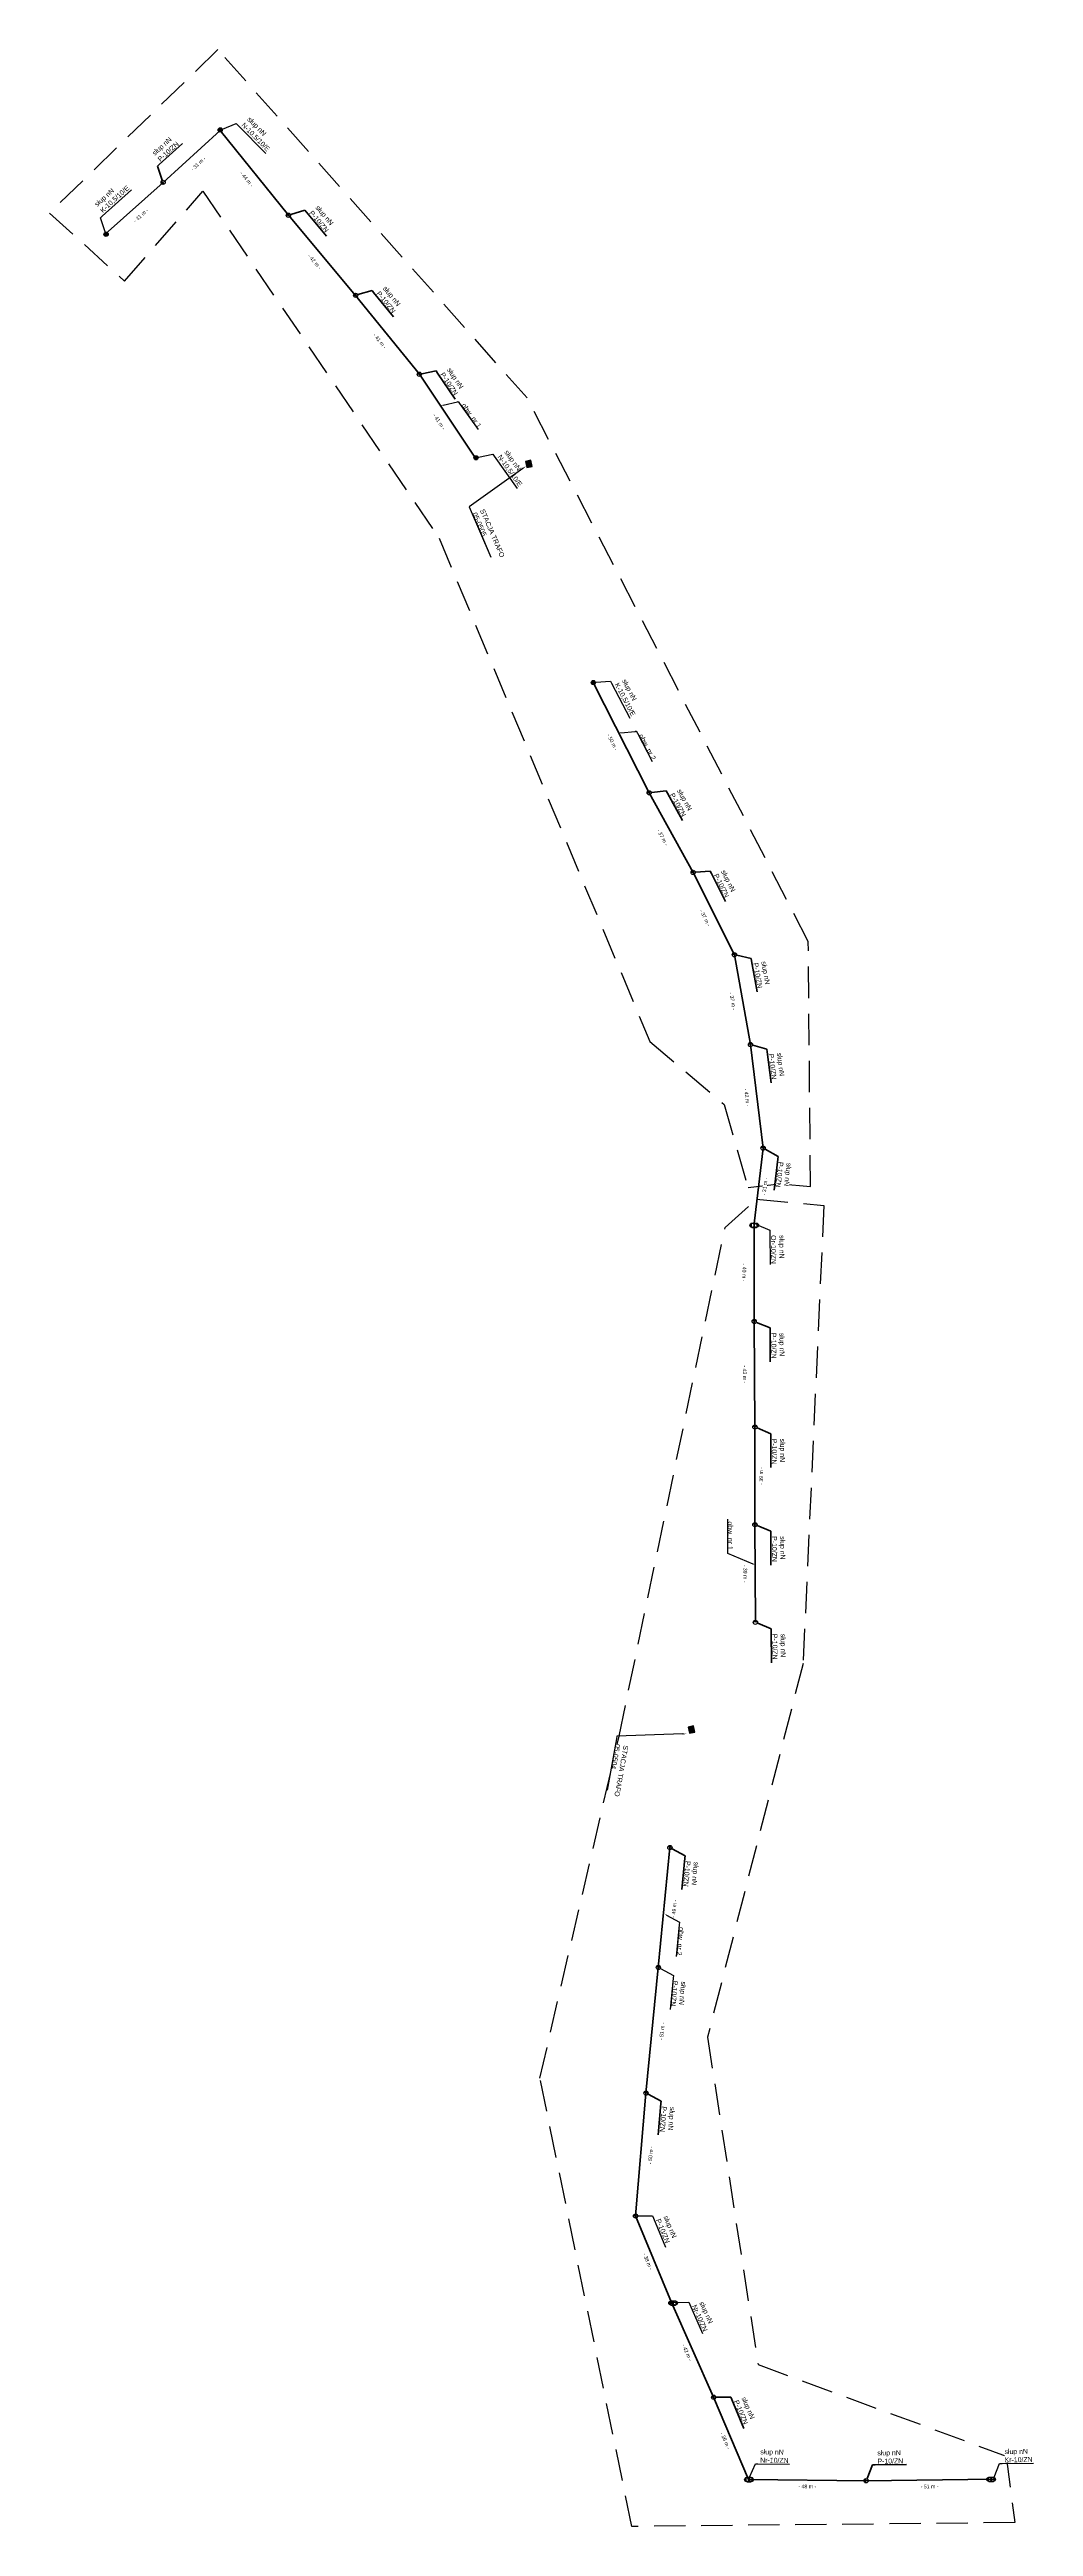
# Model space of a CAD drawing. Header units: millimetres. Extents: x 7530258 to 7533485, y 5764674 to 5768549.
# Drawn here: x 7532197 to 7532595, y 5765381 to 5766383 of the extents above; entities that cross this region are included whole.
import ezdxf
from ezdxf import colors
from ezdxf.entities.mleader import LeaderData, LeaderLine
from ezdxf.math import Vec2, Vec3

# ---------------------------------------------------------------- set-up
doc = ezdxf.new("R2010")
doc.units = ezdxf.units.MM
doc.linetypes.add('DASHED', pattern=[19.05, 12.7, -6.35])
doc.layers.add('!TELE', color=3, linetype='Continuous', lineweight=50)
doc.layers.add('!wymiary', color=7, linetype='Continuous', lineweight=25)
for name, color, linetype in [('!trafo', 6, 'DASHED'), ('_arkusze model', 7, 'Continuous'), ('_MM LINIA Sn', 40, 'Continuous'), ('_MM opisy', 7, 'Continuous'), ('_MM slupy', 5, 'Continuous'), ('_mm trafo', 3, 'Continuous')]:
    doc.layers.add(name, color=color, linetype=linetype)
doc.layers.get('_arkusze model').off()
doc.styles.get("Standard").update_dxf_attribs({"font": 'ARIAL.TTF'})
doc.dimstyles.new('opis linie', dxfattribs={"dimtxt": 1.5, "dimasz": 0.18, "dimexe": 0.18, "dimexo": 0.0625, "dimgap": 2.5, "dimtad": 4, "dimdec": 0, "dimzin": 0, "dimdsep": 46, "dimtxsty": 'Standard', "dimcen": 0.09, "dimse1": 1, "dimse2": 1, "dimsd1": 1, "dimsd2": 1, "dimclrt": 256, "dimadec": 0, "dimazin": 0, "dimtfac": 1, "dimtdec": 0, "dimtofl": 0, "dimtmove": 0, "dimatfit": 3, "dimfxl": 1, "dimtfill": 1, "dimtolj": 1, "dimtzin": 0, "dimarcsym": 0})

# ---------------------------------------------------------------- blocks, each defined once
blk = doc.blocks.new('ZN')
at = {"layer": '_MM slupy', "transparency": 33554687}
h = blk.add_hatch(color=256, dxfattribs=at)
h.dxf.hatch_style = 1
h.paths.add_polyline_path([(0, -0.9), (0, 0.9, 1)])
at = {"layer": '_MM slupy'}
blk.add_circle((0, 0), 0.857, dxfattribs=at)
blk = doc.blocks.new('E')
at = {"layer": '_MM slupy'}
h = blk.add_hatch(color=256, dxfattribs=at)
h.dxf.hatch_style = 1
h.paths.add_polyline_path([(0.3, 0.4, 1), (-0.3, -0.4, 1)])
for radius in [0.857, 0.457]:
    blk.add_circle((0, 0), radius, dxfattribs=at)
blk = doc.blocks.new('R')
at = {"layer": '_MM slupy', "transparency": 33554687}
h = blk.add_hatch(color=256, dxfattribs=at)
h.dxf.hatch_style = 1
h.paths.add_polyline_path([(-0.9, -0.9), (-0.9, 0.9, 1)])
h = blk.add_hatch(color=256, dxfattribs=at)
h.dxf.hatch_style = 1
h.paths.add_polyline_path([(0.9, 0.9), (0.9, -0.9, 1)])
at = {"layer": '_MM slupy'}
for points in [[(-0.9, 0.9), (0.9, 0.9)], [(-0.9, -0.9), (0.9, -0.9)]]:
    blk.add_lwpolyline(points, dxfattribs=at)
for centre in [(-0.9, 0), (0.9, 0)]:
    blk.add_circle(centre, 0.857, dxfattribs=at)
blk = doc.blocks.new('*D445')
at = {"layer": '!wymiary', "insert": (7532424.6, 5766103), "char_height": 1.5, "attachment_point": 5, "rotation": 296.8597, "bg_fill": 3, "box_fill_scale": 1.1, "bg_fill_color": 9, "bg_fill_true_color": 13158600, "bg_fill_transparency": 0}
blk.add_mtext('\\A1;- 50 m -', dxfattribs=at)
blk = doc.blocks.new('*D446')
at = {"layer": '!wymiary', "insert": (7532444.9, 5766064.5), "char_height": 1.5, "attachment_point": 5, "rotation": 298.9971, "bg_fill": 3, "box_fill_scale": 1.1, "bg_fill_color": 9, "bg_fill_true_color": 13158600, "bg_fill_transparency": 0}
blk.add_mtext('\\A1;- 37 m -', dxfattribs=at)
blk = doc.blocks.new('*D447')
at = {"layer": '!wymiary', "insert": (7532462.1, 5766031.9), "char_height": 1.5, "attachment_point": 5, "rotation": 296.6338, "bg_fill": 3, "box_fill_scale": 1.1, "bg_fill_color": 9, "bg_fill_true_color": 13158600, "bg_fill_transparency": 0}
blk.add_mtext('\\A1;- 37 m -', dxfattribs=at)
blk = doc.blocks.new('*D448')
at = {"layer": '!wymiary', "insert": (7532473.3, 5765998.2), "char_height": 1.5, "attachment_point": 5, "rotation": 280.1629, "bg_fill": 3, "box_fill_scale": 1.1, "bg_fill_color": 9, "bg_fill_true_color": 13158600, "bg_fill_transparency": 0}
blk.add_mtext('\\A1;- 37 m -', dxfattribs=at)
blk = doc.blocks.new('*D449')
at = {"layer": '!wymiary', "insert": (7532479.1, 5765959.3), "char_height": 1.5, "attachment_point": 5, "rotation": 276.8406, "bg_fill": 3, "box_fill_scale": 1.1, "bg_fill_color": 9, "bg_fill_true_color": 13158600, "bg_fill_transparency": 0}
blk.add_mtext('\\A1;- 42 m -', dxfattribs=at)
blk = doc.blocks.new('*D450')
at = {"layer": '!wymiary', "insert": (7532486.3, 5765923.3), "char_height": 1.5, "attachment_point": 5, "rotation": 83.3567, "bg_fill": 3, "box_fill_scale": 1.1, "bg_fill_color": 9, "bg_fill_true_color": 13158600, "bg_fill_transparency": 0}
blk.add_mtext('\\A1;- 31 m -', dxfattribs=at)
blk = doc.blocks.new('*D451')
at = {"layer": '!wymiary', "insert": (7532478, 5765888.5), "char_height": 1.5, "attachment_point": 5, "rotation": 270.0289, "bg_fill": 3, "box_fill_scale": 1.1, "bg_fill_color": 9, "bg_fill_true_color": 13158600, "bg_fill_transparency": 0}
blk.add_mtext('\\A1;- 40 m -', dxfattribs=at)
blk = doc.blocks.new('*D452')
at = {"layer": '!wymiary', "insert": (7532478.2, 5765847.3), "char_height": 1.5, "attachment_point": 5, "rotation": 270.4293, "bg_fill": 3, "box_fill_scale": 1.1, "bg_fill_color": 9, "bg_fill_true_color": 13158600, "bg_fill_transparency": 0}
blk.add_mtext('\\A1;- 43 m -', dxfattribs=at)
blk = doc.blocks.new('*D453')
at = {"layer": '!wymiary', "insert": (7532484.8, 5765806.2), "char_height": 1.5, "attachment_point": 5, "rotation": 89.9129, "bg_fill": 3, "box_fill_scale": 1.1, "bg_fill_color": 9, "bg_fill_true_color": 13158600, "bg_fill_transparency": 0}
blk.add_mtext('\\A1;- 39 m -', dxfattribs=at)
blk = doc.blocks.new('*D454')
at = {"layer": '!wymiary', "insert": (7532478.4, 5765766.7), "char_height": 1.5, "attachment_point": 5, "rotation": 270.2612, "bg_fill": 3, "box_fill_scale": 1.1, "bg_fill_color": 9, "bg_fill_true_color": 13158600, "bg_fill_transparency": 0}
blk.add_mtext('\\A1;- 39 m -', dxfattribs=at)
blk = doc.blocks.new('*D455')
at = {"layer": '!wymiary', "insert": (7532233.8, 5766316), "char_height": 1.5, "attachment_point": 5, "rotation": 41.8281, "bg_fill": 3, "box_fill_scale": 1.1, "bg_fill_color": 9, "bg_fill_true_color": 13158600, "bg_fill_transparency": 0}
blk.add_mtext('\\A1;- 31 m -', dxfattribs=at)
blk = doc.blocks.new('*D456')
at = {"layer": '!wymiary', "insert": (7532257, 5766336.9), "char_height": 1.5, "attachment_point": 5, "rotation": 42.1059, "bg_fill": 3, "box_fill_scale": 1.1, "bg_fill_color": 9, "bg_fill_true_color": 13158600, "bg_fill_transparency": 0}
blk.add_mtext('\\A1;- 31 m -', dxfattribs=at)
blk = doc.blocks.new('*D457')
at = {"layer": '!wymiary', "insert": (7532276.6, 5766330.7), "char_height": 1.5, "attachment_point": 5, "rotation": 308.794, "bg_fill": 3, "box_fill_scale": 1.1, "bg_fill_color": 9, "bg_fill_true_color": 13158600, "bg_fill_transparency": 0}
blk.add_mtext('\\A1;- 44 m -', dxfattribs=at)
blk = doc.blocks.new('*D458')
at = {"layer": '!wymiary', "insert": (7532304.1, 5766297.3), "char_height": 1.5, "attachment_point": 5, "rotation": 310.078, "bg_fill": 3, "box_fill_scale": 1.1, "bg_fill_color": 9, "bg_fill_true_color": 13158600, "bg_fill_transparency": 0}
blk.add_mtext('\\A1;- 42 m -', dxfattribs=at)
blk = doc.blocks.new('*D459')
at = {"layer": '!wymiary', "insert": (7532330.49127, 5766265.2592), "char_height": 1.5, "attachment_point": 5, "rotation": 308.93716702, "bg_fill": 3, "box_fill_scale": 1.1, "bg_fill_color": 9, "bg_fill_true_color": 13158600, "bg_fill_transparency": 0}
blk.add_mtext('\\A1;- 41 m -', dxfattribs=at)
blk = doc.blocks.new('*D460')
at = {"layer": '!wymiary', "insert": (7532354.5, 5766232.6), "char_height": 1.5, "attachment_point": 5, "rotation": 303.7328, "bg_fill": 3, "box_fill_scale": 1.1, "bg_fill_color": 9, "bg_fill_true_color": 13158600, "bg_fill_transparency": 0}
blk.add_mtext('\\A1;- 41 m -', dxfattribs=at)
blk = doc.blocks.new('*D553')
at = {"layer": '!wymiary', "insert": (7532553, 5765397.5), "char_height": 1.5, "attachment_point": 5, "rotation": 0.6799, "bg_fill": 3, "box_fill_scale": 1.1, "bg_fill_color": 9, "bg_fill_true_color": 13158600, "bg_fill_transparency": 0}
blk.add_mtext('\\A1;- 51 m -', dxfattribs=at)
blk = doc.blocks.new('*D554')
at = {"layer": '!wymiary', "insert": (7532503.5, 5765397.5), "char_height": 1.5, "attachment_point": 5, "rotation": 359.3262, "bg_fill": 3, "box_fill_scale": 1.1, "bg_fill_color": 9, "bg_fill_true_color": 13158600, "bg_fill_transparency": 0}
blk.add_mtext('\\A1;- 48 m -', dxfattribs=at)
blk = doc.blocks.new('*D555')
at = {"layer": '!wymiary', "insert": (7532470.3, 5765416), "char_height": 1.5, "attachment_point": 5, "rotation": 292.8776, "bg_fill": 3, "box_fill_scale": 1.1, "bg_fill_color": 9, "bg_fill_true_color": 13158600, "bg_fill_transparency": 0}
blk.add_mtext('\\A1;- 36 m -', dxfattribs=at)
blk = doc.blocks.new('*D556')
at = {"layer": '!wymiary', "insert": (7532454.8, 5765451.7), "char_height": 1.5, "attachment_point": 5, "rotation": 294.0803, "bg_fill": 3, "box_fill_scale": 1.1, "bg_fill_color": 9, "bg_fill_true_color": 13158600, "bg_fill_transparency": 0}
blk.add_mtext('\\A1;- 42 m -', dxfattribs=at)
blk = doc.blocks.new('*D557')
at = {"layer": '!wymiary', "insert": (7532438.9, 5765488.5), "char_height": 1.5, "attachment_point": 5, "rotation": 292.5165, "bg_fill": 3, "box_fill_scale": 1.1, "bg_fill_color": 9, "bg_fill_true_color": 13158600, "bg_fill_transparency": 0}
blk.add_mtext('\\A1;- 38 m -', dxfattribs=at)
blk = doc.blocks.new('*D558')
at = {"layer": '!wymiary', "insert": (7532440.1, 5765531.5), "char_height": 1.5, "attachment_point": 5, "rotation": 85.1467, "bg_fill": 3, "box_fill_scale": 1.1, "bg_fill_color": 9, "bg_fill_true_color": 13158600, "bg_fill_transparency": 0}
blk.add_mtext('\\A1;- 50 m -', dxfattribs=at)
blk = doc.blocks.new('*D559')
at = {"layer": '!wymiary', "insert": (7532444.7, 5765581.6), "char_height": 1.5, "attachment_point": 5, "rotation": 84.3643, "bg_fill": 3, "box_fill_scale": 1.1, "bg_fill_color": 9, "bg_fill_true_color": 13158600, "bg_fill_transparency": 0}
blk.add_mtext('\\A1;- 51 m -', dxfattribs=at)
blk = doc.blocks.new('*D560')
at = {"layer": '!wymiary', "insert": (7532449.6, 5765631.2), "char_height": 1.5, "attachment_point": 5, "rotation": 84.4567, "bg_fill": 3, "box_fill_scale": 1.1, "bg_fill_color": 9, "bg_fill_true_color": 13158600, "bg_fill_transparency": 0}
blk.add_mtext('\\A1;- 49 m -', dxfattribs=at)
blk = doc.blocks.new('trafo')
at = {"layer": '_mm trafo'}
h = blk.add_hatch(color=256, dxfattribs=at)
h.dxf.hatch_style = 1
h.paths.add_polyline_path([(-1.2, 1), (-0.5, -1.5), (1.6, -1), (1, 1.6)])
at = {"layer": '_MM LINIA Sn', "color": 2, "lineweight": 60}
for p, q in [((0.6, 0), (-0.4, 0.9)), ((-0.3, -0.2), (0.6, 0)), ((0.6, -0.9), (-0.3, -0.2)), ((0.6, -0.7), (0.4, -0.9)), ((0.4, -0.9), (0.6, -0.9)), ((0.6, -0.9), (0.6, -0.7))]:
    blk.add_line(p, q, dxfattribs=at)
at = {"layer": '_mm trafo', "flags": 128}
blk.add_lwpolyline([(-0.5, -1.5), (1.6, -1), (1, 1.6), (-1.2, 1), (-0.5, -1.5)], close=True, dxfattribs=at)
blk = doc.blocks.new('q')
at = {"layer": '_MM slupy'}
blk.add_blockref('ZN', (0, 0), dxfattribs=at)
at = {"layer": '_MM opisy'}
ml = blk.add_multileader_mtext('Standard', dxfattribs=at)
ml.set_content('\\pxql;słup nN\\PP-10/ZN', color=256)
ml.set_leader_properties()
ml.build(insert=Vec2(0, 0))
ml.multileader.update_dxf_attribs({"has_text_frame": 1, "text_left_attachment_type": 5, "text_right_attachment_type": 5, "dogleg_length": 1, "arrow_head_size": 1})
ctx = ml.context
ctx.base_point, ctx.char_height, ctx.arrow_head_size, ctx.landing_gap_size, ctx.plane_origin = Vec3(3.7, 6.4), 2, 1, 1, Vec3(1.7, -1.4)
ctx.left_attachment, ctx.right_attachment = 5, 5
notes = []
notes.append((ctx, [(0, (1, 1, 0), (2.7, 6.4), (1, 0), 1, [(0, [(0, 0), (2.7, 6.4)], 0, [])])]))
ctx.mtext.insert, ctx.mtext.flow_direction = Vec3(4.7, 12.2), 5
ctx.mtext.has_bg_fill, ctx.mtext.bg_color, ctx.mtext.bg_scale_factor, ctx.mtext.bg_transparency, ctx.mtext.use_window_bg_color = 1, -1023410175, 1, 0, 1
for ctx, leaders in notes:
    for number, flags, end, landing, length, lines in leaders:
        leader = LeaderData()
        leader.index, (leader.has_last_leader_line, leader.has_dogleg_vector, leader.attachment_direction) = number, flags
        leader.last_leader_point, leader.dogleg_vector, leader.dogleg_length = Vec3(end), Vec3(landing), length
        for number, points, colour, breaks in lines:
            line = LeaderLine()
            line.index, line.vertices, line.color, line.breaks = number, Vec3.list(points), colors.encode_raw_color(colour), breaks
            leader.lines.append(line)
        ctx.leaders.append(leader)

msp = doc.modelspace()

# ---------------------------------------------------------------- linework, layer by layer
at = {"layer": '!TELE'}
for points in [[(7532219.4, 5766308.5), (7532242.8, 5766329.4), (7532265.9, 5766350.4), (7532293.5, 5766316.1), (7532320.7, 5766283.7), (7532346.5, 5766251.8), (7532369.2, 5766217.8)], [(7532416.9, 5766127.1), (7532439.5, 5766082.5), (7532457.3, 5766050.3), (7532474, 5766017), (7532480.5, 5765980.7), (7532485.6, 5765938.8), (7532482, 5765908.3), (7532482, 5765868.7), (7532482.3, 5765826), (7532482.3, 5765786.5), (7532482.5, 5765747)], [(7532447.9, 5765655.9), (7532443.2, 5765607.4), (7532438.2, 5765556.6), (7532434, 5765506.9), (7532448.5, 5765471.9), (7532465.6, 5765433.6), (7532479.7, 5765400.3), (7532527.3, 5765399.8), (7532578.7, 5765400.4)]]:
    msp.add_lwpolyline(points, dxfattribs=at)
at = {"layer": '!trafo', "color": 3}
for points in [[(7532196.8, 5766317), (7532227.2, 5766289.5), (7532258.9, 5766325.8), (7532354.5, 5766185.5), (7532439.8, 5765981.9), (7532469.9, 5765956.4), (7532479.5, 5765922.9), (7532492.8, 5765924.4), (7532504.8, 5765923.3), (7532503.9, 5766022.4), (7532390.1, 5766242.2), (7532265, 5766383.1), (7532196.8, 5766317)], [(7532584, 5765409.8), (7532587.5, 5765382.9), (7532432.5, 5765381.3), (7532395.3, 5765562.7), (7532427.3, 5765700.9), (7532470.2, 5765906.7), (7532483, 5765918.1), (7532510.2, 5765915.6), (7532501.8, 5765730.4), (7532463.1, 5765579.2), (7532483.6, 5765446.8), (7532584, 5765409.8)]]:
    msp.add_lwpolyline(points, dxfattribs=at)

# ---------------------------------------------------------------- block references
at = {"layer": '_arkusze model', "rotation": 357.3066721443945}
msp.add_blockref('trafo', (7532456.4, 5765703.6), dxfattribs=at)
at = {"layer": '_MM slupy', "rotation": 292.5164829123569}
msp.add_blockref('ZN', (7532434, 5765506.9), dxfattribs=at)

# ---------------------------------------------------------------- next in the draw order: block references
at = {"layer": '!TELE'}
for p, rotation in [((7532242.8, 5766329.4), 42.10585124571481), ((7532293.5, 5766316.1), 310.0779929485637), ((7532320.7, 5766283.7), 308.9371670174544), ((7532346.5, 5766251.8), 303.7327734108681), ((7532439.5, 5766082.5), 298.9971086165389), ((7532457.3, 5766050.3), 296.6337511206135), ((7532474, 5766017), 280.1629497669827), ((7532480.5, 5765980.7), 276.8406180980103), ((7532485.6, 5765938.8), 263.3567024488343), ((7532482, 5765868.7), 270.4292743231568), ((7532482.3, 5765826), 269.9129023537037), ((7532482.3, 5765786.5), 270.2611589990387), ((7532482.5, 5765747), 270.2611589990387), ((7532447.9, 5765655.9), 264.4567379291701), ((7532438.2, 5765556.6), 265.1466876545609), ((7532465.6, 5765433.6), 292.8775507198285), ((7532527.3, 5765399.8), 0.6799374479880632)]:
    msp.add_blockref('q', p, dxfattribs=dict(at, rotation=rotation))

# ---------------------------------------------------------------- next in the draw order: leaders
at = {"layer": '_MM opisy'}
ml = msp.add_multileader_mtext('Standard', dxfattribs=at)
ml.set_content('\\pxql;słup nN\\PN-10,5/10/E', color=256)
ml.set_leader_properties()
ml.build(insert=Vec2(0, 0))
ml.multileader.update_dxf_attribs({"has_text_frame": 1, "text_left_attachment_type": 5, "text_right_attachment_type": 5, "dogleg_length": 1, "arrow_head_size": 1})
ctx = ml.context
ctx.base_point, ctx.char_height, ctx.arrow_head_size, ctx.landing_gap_size, ctx.plane_origin, ctx.plane_x_axis, ctx.plane_y_axis = Vec3(7532273, 5766352.5), 2, 1, 1, Vec3(7532266.1, 5766348.4), Vec3(0.705018, -0.70919), Vec3(0.70919, 0.705018)
ctx.left_attachment, ctx.right_attachment = 5, 5
notes = []
notes.append((ctx, [(0, (1, 1, 0), (7532272.3, 5766353.2), (0.705018, -0.70919), 1, [(0, [(7532265.9, 5766350.6), (7532272.3, 5766353.2)], 0, [])])]))
ctx.mtext.insert, ctx.mtext.text_direction, ctx.mtext.flow_direction = Vec3(7532278.1, 5766356.1), Vec3(0.705018, -0.70919), 5
ctx.mtext.has_bg_fill, ctx.mtext.bg_color, ctx.mtext.bg_scale_factor, ctx.mtext.bg_transparency, ctx.mtext.use_window_bg_color = 1, -1023410175, 1, 0, 1
ml = msp.add_multileader_mtext('Standard', dxfattribs=at)
ml.set_content('\\pxql;słup nN\\PN-10,5/10/E', color=256)
ml.set_leader_properties()
ml.build(insert=Vec2(0, 0))
ml.multileader.update_dxf_attribs({"has_text_frame": 1, "text_left_attachment_type": 5, "text_right_attachment_type": 5, "dogleg_length": 1, "arrow_head_size": 1})
ctx = ml.context
ctx.base_point, ctx.char_height, ctx.arrow_head_size, ctx.landing_gap_size, ctx.plane_origin, ctx.plane_x_axis, ctx.plane_y_axis = Vec3(7532376.8, 5766218.6), 2, 1, 1, Vec3(7532369.2, 5766215.7), Vec3(0.579247, -0.815152), Vec3(0.815152, 0.579247)
ctx.left_attachment, ctx.right_attachment = 5, 5
notes.append((ctx, [(0, (1, 1, 0), (7532376.2, 5766219.5), (0.579247, -0.815152), 1, [(0, [(7532369.4, 5766218), (7532376.2, 5766219.5)], 0, [])])]))
ctx.mtext.insert, ctx.mtext.text_direction, ctx.mtext.flow_direction = Vec3(7532382.4, 5766221.4), Vec3(0.579247, -0.815152), 5
ctx.mtext.has_bg_fill, ctx.mtext.bg_color, ctx.mtext.bg_scale_factor, ctx.mtext.bg_transparency, ctx.mtext.use_window_bg_color = 1, -1023410175, 1, 0, 1
ml = msp.add_multileader_mtext('Standard', dxfattribs=at)
ml.set_content('\\pxql;słup nN\\PK-10,5/10/E', color=256)
ml.set_leader_properties()
ml.build(insert=Vec2(0, 0))
ml.multileader.update_dxf_attribs({"has_text_frame": 1, "text_left_attachment_type": 5, "text_right_attachment_type": 5, "dogleg_length": 1, "arrow_head_size": 1})
ctx = ml.context
ctx.base_point, ctx.char_height, ctx.arrow_head_size, ctx.landing_gap_size, ctx.plane_origin, ctx.plane_x_axis, ctx.plane_y_axis = Vec3(7532424.3, 5766126.8), 2, 1, 1, Vec3(7532416.4, 5766124.9), Vec3(0.463946, -0.885863), Vec3(0.885863, 0.463946)
ctx.left_attachment, ctx.right_attachment = 5, 5
notes.append((ctx, [(0, (1, 1, 0), (7532423.8, 5766127.7), (0.463946, -0.885863), 1, [(0, [(7532416.9, 5766127.1), (7532423.8, 5766127.7)], 0, [])])]))
ctx.mtext.insert, ctx.mtext.text_direction, ctx.mtext.flow_direction = Vec3(7532430.2, 5766128.8), Vec3(0.463946, -0.885863), 5
ctx.mtext.has_bg_fill, ctx.mtext.bg_color, ctx.mtext.bg_scale_factor, ctx.mtext.bg_transparency, ctx.mtext.use_window_bg_color = 1, -1023410175, 1, 0, 1
ml = msp.add_multileader_mtext('Standard', dxfattribs=at)
ml.set_content('\\pxql;słup nN\\POr-10/ZN', color=256)
ml.set_leader_properties()
ml.build(insert=Vec2(0, 0))
ml.multileader.update_dxf_attribs({"has_text_frame": 1, "text_left_attachment_type": 5, "text_right_attachment_type": 5, "dogleg_length": 1, "arrow_head_size": 1})
ctx = ml.context
ctx.base_point, ctx.char_height, ctx.arrow_head_size, ctx.landing_gap_size, ctx.plane_origin, ctx.plane_x_axis, ctx.plane_y_axis = Vec3(7532488.4, 5765904.6), 2, 1, 1, Vec3(7532480.6, 5765906.6), Vec3(0.000504, -1), Vec3(1, 0.000504)
ctx.left_attachment, ctx.right_attachment = 5, 5
notes.append((ctx, [(0, (1, 1, 0), (7532488.4, 5765905.6), (0.000504, -1), 1, [(0, [(7532482, 5765908.3), (7532488.4, 5765905.6)], 0, [])])]))
ctx.mtext.insert, ctx.mtext.text_direction, ctx.mtext.flow_direction = Vec3(7532494.2, 5765903.6), Vec3(0.000504, -1), 5
ctx.mtext.has_bg_fill, ctx.mtext.bg_color, ctx.mtext.bg_scale_factor, ctx.mtext.bg_transparency, ctx.mtext.use_window_bg_color = 1, -1023410175, 1, 0, 1
ml = msp.add_multileader_mtext('Standard', dxfattribs=at)
ml.set_content('\\pxql;słup nN\\PP-10/ZN', color=256)
ml.set_leader_properties()
ml.build(insert=Vec2(0, 0))
ml.multileader.update_dxf_attribs({"has_text_frame": 1, "text_left_attachment_type": 5, "text_right_attachment_type": 5, "dogleg_length": 1, "arrow_head_size": 1})
ctx = ml.context
ctx.base_point, ctx.char_height, ctx.arrow_head_size, ctx.landing_gap_size, ctx.plane_origin, ctx.plane_x_axis, ctx.plane_y_axis = Vec3(7532441.3, 5765506), 2, 1, 1, Vec3(7532433.3, 5765504.8), Vec3(0.382949, -0.923769), Vec3(0.923769, 0.382949)
ctx.left_attachment, ctx.right_attachment = 5, 5
notes.append((ctx, [(0, (1, 1, 0), (7532440.9, 5765506.9), (0.382949, -0.923769), 1, [(0, [(7532434, 5765506.9), (7532440.9, 5765506.9)], 0, [])])]))
ctx.mtext.insert, ctx.mtext.text_direction, ctx.mtext.flow_direction = Vec3(7532447.1, 5765507.3), Vec3(0.382949, -0.923769), 5
ctx.mtext.has_bg_fill, ctx.mtext.bg_color, ctx.mtext.bg_scale_factor, ctx.mtext.bg_transparency, ctx.mtext.use_window_bg_color = 1, -1023410175, 1, 0, 1
ml = msp.add_multileader_mtext('Standard', dxfattribs=at)
ml.set_content('\\pxql;słup nN\\PNr-10/ZN', color=256)
ml.set_leader_properties()
ml.build(insert=Vec2(0, 0))
ml.multileader.update_dxf_attribs({"has_text_frame": 1, "text_left_attachment_type": 5, "text_right_attachment_type": 5, "dogleg_length": 1, "arrow_head_size": 1})
ctx = ml.context
ctx.base_point, ctx.char_height, ctx.arrow_head_size, ctx.landing_gap_size, ctx.plane_origin, ctx.plane_x_axis, ctx.plane_y_axis = Vec3(7532455.9, 5765471.1), 2, 1, 1, Vec3(7532447.9, 5765469.7), Vec3(0.408016, -0.912975), Vec3(0.912975, 0.408016)
ctx.left_attachment, ctx.right_attachment = 5, 5
notes.append((ctx, [(0, (1, 1, 0), (7532455.5, 5765472), (0.408016, -0.912975), 1, [(0, [(7532448.5, 5765471.9), (7532455.5, 5765472)], 0, [])])]))
ctx.mtext.insert, ctx.mtext.text_direction, ctx.mtext.flow_direction = Vec3(7532461.6, 5765472.6), Vec3(0.408016, -0.912975), 5
ctx.mtext.has_bg_fill, ctx.mtext.bg_color, ctx.mtext.bg_scale_factor, ctx.mtext.bg_transparency, ctx.mtext.use_window_bg_color = 1, -1023410175, 1, 0, 1
ml = msp.add_multileader_mtext('Standard', dxfattribs=at)
ml.set_content('\\pxql;słup nN\\PNr-10/ZN', color=256)
ml.set_leader_properties()
ml.build(insert=Vec2(0, 0))
ml.multileader.update_dxf_attribs({"has_text_frame": 1, "text_left_attachment_type": 5, "text_right_attachment_type": 5, "dogleg_length": 1, "arrow_head_size": 1})
ctx = ml.context
ctx.base_point, ctx.char_height, ctx.arrow_head_size, ctx.landing_gap_size, ctx.plane_origin, ctx.plane_x_axis, ctx.plane_y_axis = Vec3(7532483.5, 5765406.7), 2, 1, 1, Vec3(7532481.4, 5765398.9), Vec3(0.999931, -0.011759), Vec3(0.011759, 0.999931)
ctx.left_attachment, ctx.right_attachment = 5, 5
notes.append((ctx, [(0, (1, 1, 0), (7532482.5, 5765406.7), (0.999931, -0.011759), 1, [(0, [(7532479.7, 5765400.3), (7532482.5, 5765406.7)], 0, [])])]))
ctx.mtext.insert, ctx.mtext.text_direction, ctx.mtext.flow_direction = Vec3(7532484.5, 5765412.5), Vec3(0.999931, -0.011759), 5
ctx.mtext.has_bg_fill, ctx.mtext.bg_color, ctx.mtext.bg_scale_factor, ctx.mtext.bg_transparency, ctx.mtext.use_window_bg_color = 1, -1023410175, 1, 0, 1
ml = msp.add_multileader_mtext('Standard', dxfattribs=at)
ml.set_content('\\pxql;słup nN\\PKr-10/ZN', color=256)
ml.set_leader_properties()
ml.build(insert=Vec2(0, 0))
ml.multileader.update_dxf_attribs({"has_text_frame": 1, "text_left_attachment_type": 5, "text_right_attachment_type": 5, "dogleg_length": 1, "arrow_head_size": 1})
ctx = ml.context
ctx.base_point, ctx.char_height, ctx.arrow_head_size, ctx.landing_gap_size, ctx.plane_origin, ctx.plane_x_axis, ctx.plane_y_axis = Vec3(7532582.3, 5765406.8), 2, 1, 1, Vec3(7532580.4, 5765399), Vec3(0.99993, 0.011867), Vec3(-0.011867, 0.99993)
ctx.left_attachment, ctx.right_attachment = 5, 5
notes.append((ctx, [(0, (1, 1, 0), (7532581.3, 5765406.8), (0.99993, 0.011867), 1, [(0, [(7532578.7, 5765400.4), (7532581.3, 5765406.8)], 0, [])])]))
ctx.mtext.insert, ctx.mtext.text_direction, ctx.mtext.flow_direction = Vec3(7532583.3, 5765412.6), Vec3(0.99993, 0.011867), 5
ctx.mtext.has_bg_fill, ctx.mtext.bg_color, ctx.mtext.bg_scale_factor, ctx.mtext.bg_transparency, ctx.mtext.use_window_bg_color = 1, -1023410175, 1, 0, 1
at = {"layer": '_mm trafo', "color": 3}
ml = msp.add_multileader_mtext('Standard', dxfattribs=at)
ml.set_content('STACJA TRAFO\\P05-0504', color=3)
ml.set_leader_properties()
ml.build(insert=Vec2(0, 0))
ml.multileader.update_dxf_attribs({"has_text_frame": 1, "text_left_attachment_type": 5, "text_right_attachment_type": 5, "dogleg_length": 1, "arrow_head_size": 1.5})
ctx = ml.context
ctx.base_point, ctx.char_height, ctx.arrow_head_size, ctx.plane_origin, ctx.plane_x_axis, ctx.plane_y_axis = Vec3(7532426.2, 5765699.9), 2, 1.5, Vec3(7532423.7, 5765704.6), Vec3(-0.17864, -0.983914), Vec3(0.983914, -0.17864)
ctx.left_attachment, ctx.right_attachment, ctx.attachment_type = 5, 5, 2
notes.append((ctx, [(0, (1, 1, 0), (7532426.4, 5765700.9), (-0.17864, -0.983914), 1, [(0, [(7532454.6, 5765701.9)], 0, [])])]))
ctx.mtext.insert, ctx.mtext.text_direction, ctx.mtext.rotation, ctx.mtext.flow_direction = Vec3(7532431.1, 5765697), Vec3(-0.17864, -0.983914), 1.172523, 5
ctx.mtext.has_bg_fill, ctx.mtext.bg_color, ctx.mtext.bg_scale_factor, ctx.mtext.bg_transparency, ctx.mtext.use_window_bg_color = 1, -1073741824, 1, 0, 1
for ctx, leaders in notes:
    for number, flags, end, landing, length, lines in leaders:
        leader = LeaderData()
        leader.index, (leader.has_last_leader_line, leader.has_dogleg_vector, leader.attachment_direction) = number, flags
        leader.last_leader_point, leader.dogleg_vector, leader.dogleg_length = Vec3(end), Vec3(landing), length
        for number, points, colour, breaks in lines:
            line = LeaderLine()
            line.index, line.vertices, line.color, line.breaks = number, Vec3.list(points), colors.encode_raw_color(colour), breaks
            leader.lines.append(line)
        ctx.leaders.append(leader)

# ---------------------------------------------------------------- next in the draw order: block references
at = {"layer": '!TELE'}
for p in [(7532482, 5765907.6), (7532449.2, 5765471.7), (7532479.9, 5765400.3), (7532577.9, 5765400.4)]:
    msp.add_blockref('R', p, dxfattribs=at)
for p, rotation in [((7532265.9, 5766350.6), 314.8309782626345), ((7532369.4, 5766218), 305.3975656069863), ((7532416.9, 5766127.1), 297.6420460975908)]:
    msp.add_blockref('E', p, dxfattribs=dict(rotation=rotation))
at = {"layer": '_arkusze model', "rotation": 357.3066721443945}
msp.add_blockref('trafo', (7532390.6, 5766215.5), dxfattribs=at)

# ---------------------------------------------------------------- next in the draw order: leaders
at = {"layer": '_MM opisy'}
ml = msp.add_multileader_mtext('Standard', dxfattribs=at)
ml.set_content('\\pxql;słup nN\\PK-10,5/10/E', color=256)
ml.set_leader_properties()
ml.build(insert=Vec2(0, 0))
ml.multileader.update_dxf_attribs({"has_text_frame": 1, "text_left_attachment_type": 5, "text_right_attachment_type": 5, "dogleg_length": 1, "arrow_head_size": 1})
ctx = ml.context
ctx.base_point, ctx.char_height, ctx.arrow_head_size, ctx.landing_gap_size, ctx.plane_origin, ctx.plane_x_axis, ctx.plane_y_axis = Vec3(7532218.2, 5766315.6), 2, 1, 1, Vec3(7532221.9, 5766308.5), Vec3(0.743501, 0.668735), Vec3(-0.668735, 0.743501)
ctx.left_attachment, ctx.right_attachment = 5, 5
notes = []
notes.append((ctx, [(0, (1, 1, 0), (7532217.4, 5766315), (0.743501, 0.668735), 1, [(0, [(7532219.7, 5766308.4), (7532217.4, 5766315)], 0, [])])]))
ctx.mtext.insert, ctx.mtext.text_direction, ctx.mtext.flow_direction = Vec3(7532214.8, 5766320.9), Vec3(0.743501, 0.668735), 5
ctx.mtext.has_bg_fill, ctx.mtext.bg_color, ctx.mtext.bg_scale_factor, ctx.mtext.bg_transparency, ctx.mtext.use_window_bg_color = 1, -1023410175, 1, 0, 1
for ctx, leaders in notes:
    for number, flags, end, landing, length, lines in leaders:
        leader = LeaderData()
        leader.index, (leader.has_last_leader_line, leader.has_dogleg_vector, leader.attachment_direction) = number, flags
        leader.last_leader_point, leader.dogleg_vector, leader.dogleg_length = Vec3(end), Vec3(landing), length
        for number, points, colour, breaks in lines:
            line = LeaderLine()
            line.index, line.vertices, line.color, line.breaks = number, Vec3.list(points), colors.encode_raw_color(colour), breaks
            leader.lines.append(line)
        ctx.leaders.append(leader)

# ---------------------------------------------------------------- next in the draw order: block references
at = {"rotation": 41.96953462956367}
msp.add_blockref('E', (7532219.7, 5766308.4), dxfattribs=at)

# ---------------------------------------------------------------- next in the draw order: dimensions: what is measured, and where the dimension line sits
at = {"layer": '!wymiary'}
for p1, p2, distance, picture, middle in [((7532416.9, 5766127.1), (7532439.5, 5766082.5), -0.7, '*D445', (7532424.6, 5766103)), ((7532578.7, 5765400.4), (7532527.3, 5765399.8), -0.8, '*D553', (7532553, 5765397.5))]:
    dim = msp.add_aligned_dim(p1=p1, p2=p2, distance=distance, dimstyle='opis linie', override={"dimpost": '- <> m -'}, dxfattribs=at)
    dim.commit()
    dim.dimension.update_dxf_attribs({"geometry": picture, "text_midpoint": middle})

# ---------------------------------------------------------------- next in the draw order: dimensions: what is measured, and where the dimension line sits
for p1, p2, distance, picture, middle in [((7532219.4, 5766308.5), (7532242.8, 5766329.4), -0.8, '*D455', (7532233.8, 5766316)), ((7532439.5, 5766082.5), (7532457.3, 5766050.3), -0.7, '*D446', (7532444.9, 5766064.5)), ((7532527.3, 5765399.8), (7532479.7, 5765400.3), -0.7, '*D554', (7532503.5, 5765397.5))]:
    dim = msp.add_aligned_dim(p1=p1, p2=p2, distance=distance, dimstyle='opis linie', override={"dimpost": '- <> m -'}, dxfattribs=at)
    dim.commit()
    dim.dimension.update_dxf_attribs({"geometry": picture, "text_midpoint": middle})

# ---------------------------------------------------------------- next in the draw order: leaders
at = {"layer": '_MM opisy', "color": 1}
ml = msp.add_multileader_mtext('Standard', dxfattribs=at)
ml.set_content('\\pxql;obw. nr 2', color=256)
ml.set_leader_properties()
ml.build(insert=Vec2(0, 0))
ml.multileader.update_dxf_attribs({"has_text_frame": 1, "text_left_attachment_type": 5, "text_right_attachment_type": 5, "dogleg_length": 1, "arrow_head_size": 1})
ctx = ml.context
ctx.base_point, ctx.char_height, ctx.arrow_head_size, ctx.landing_gap_size, ctx.plane_origin, ctx.plane_x_axis, ctx.plane_y_axis = Vec3(7532434.8, 5766106.6), 2, 1, 1, Vec3(7532426.5, 5766104.5), Vec3(0.463119, -0.886296), Vec3(0.886296, 0.463119)
ctx.left_attachment, ctx.right_attachment = 5, 5
notes = []
notes.append((ctx, [(0, (1, 1, 0), (7532434.3, 5766107.5), (0.463119, -0.886296), 1, [(0, [(7532427, 5766106.7), (7532433.9, 5766107.3)], 0, [])])]))
ctx.mtext.insert, ctx.mtext.text_direction, ctx.mtext.rotation, ctx.mtext.flow_direction = Vec3(7532437, 5766106.6), Vec3(0.463119, -0.886296), 5.330193, 5
ctx.mtext.has_bg_fill, ctx.mtext.bg_color, ctx.mtext.bg_scale_factor, ctx.mtext.bg_transparency, ctx.mtext.use_window_bg_color = 1, -1023410175, 1, 0, 1
for ctx, leaders in notes:
    for number, flags, end, landing, length, lines in leaders:
        leader = LeaderData()
        leader.index, (leader.has_last_leader_line, leader.has_dogleg_vector, leader.attachment_direction) = number, flags
        leader.last_leader_point, leader.dogleg_vector, leader.dogleg_length = Vec3(end), Vec3(landing), length
        for number, points, colour, breaks in lines:
            line = LeaderLine()
            line.index, line.vertices, line.color, line.breaks = number, Vec3.list(points), colors.encode_raw_color(colour), breaks
            leader.lines.append(line)
        ctx.leaders.append(leader)

# ---------------------------------------------------------------- next in the draw order: dimensions: what is measured, and where the dimension line sits
at = {"layer": '!wymiary'}
for p1, p2, distance, picture, middle in [((7532242.8, 5766329.4), (7532265.9, 5766350.4), -0.7, '*D456', (7532257, 5766336.9)), ((7532457.3, 5766050.3), (7532474, 5766017), -0.7, '*D447', (7532462.1, 5766031.9)), ((7532479.7, 5765400.3), (7532465.6, 5765433.6), -0.8, '*D555', (7532470.3, 5765416))]:
    dim = msp.add_aligned_dim(p1=p1, p2=p2, distance=distance, dimstyle='opis linie', override={"dimpost": '- <> m -'}, dxfattribs=at)
    dim.commit()
    dim.dimension.update_dxf_attribs({"geometry": picture, "text_midpoint": middle})

# ---------------------------------------------------------------- next in the draw order: dimensions: what is measured, and where the dimension line sits
for p1, p2, distance, picture, middle in [((7532265.9, 5766350.4), (7532293.5, 5766316.1), -0.8, '*D457', (7532276.6, 5766330.7)), ((7532474, 5766017), (7532480.5, 5765980.7), -0.8, '*D448', (7532473.3, 5765998.2)), ((7532465.6, 5765433.6), (7532448.5, 5765471.9), -0.7, '*D556', (7532454.8, 5765451.7))]:
    dim = msp.add_aligned_dim(p1=p1, p2=p2, distance=distance, dimstyle='opis linie', override={"dimpost": '- <> m -'}, dxfattribs=at)
    dim.commit()
    dim.dimension.update_dxf_attribs({"geometry": picture, "text_midpoint": middle})

# ---------------------------------------------------------------- next in the draw order: dimensions: what is measured, and where the dimension line sits
for p1, p2, distance, picture, middle in [((7532293.5, 5766316.1), (7532320.7, 5766283.7), -0.8, '*D458', (7532304.1, 5766297.3)), ((7532480.5, 5765980.7), (7532485.6, 5765938.8), -0.7, '*D449', (7532479.1, 5765959.3)), ((7532448.5, 5765471.9), (7532434, 5765506.9), -0.7, '*D557', (7532438.9, 5765488.5))]:
    dim = msp.add_aligned_dim(p1=p1, p2=p2, distance=distance, dimstyle='opis linie', override={"dimpost": '- <> m -'}, dxfattribs=at)
    dim.commit()
    dim.dimension.update_dxf_attribs({"geometry": picture, "text_midpoint": middle})

# ---------------------------------------------------------------- next in the draw order: dimensions: what is measured, and where the dimension line sits
for p1, p2, picture, middle in [((7532320.7, 5766283.7), (7532346.5, 5766251.8), '*D459', (7532330.5, 5766265.3)), ((7532485.6, 5765938.8), (7532482, 5765908.3), '*D450', (7532486.3, 5765923.3)), ((7532434, 5765506.9), (7532438.2, 5765556.6), '*D558', (7532440.1, 5765531.5))]:
    dim = msp.add_aligned_dim(p1=p1, p2=p2, distance=-0.8, dimstyle='opis linie', override={"dimpost": '- <> m -'}, dxfattribs=at)
    dim.commit()
    dim.dimension.update_dxf_attribs({"geometry": picture, "text_midpoint": middle})

# ---------------------------------------------------------------- next in the draw order: dimensions: what is measured, and where the dimension line sits
for p1, p2, distance, picture, middle in [((7532346.5, 5766251.8), (7532369.2, 5766217.8), -0.7, '*D460', (7532354.5, 5766232.6)), ((7532482, 5765908.3), (7532482, 5765868.7), -0.8, '*D451', (7532478, 5765888.5)), ((7532438.2, 5765556.6), (7532443.2, 5765607.4), -0.7, '*D559', (7532444.7, 5765581.6))]:
    dim = msp.add_aligned_dim(p1=p1, p2=p2, distance=distance, dimstyle='opis linie', override={"dimpost": '- <> m -'}, dxfattribs=at)
    dim.commit()
    dim.dimension.update_dxf_attribs({"geometry": picture, "text_midpoint": middle})

# ---------------------------------------------------------------- next in the draw order: dimensions: what is measured, and where the dimension line sits
for p1, p2, picture, middle in [((7532482, 5765868.7), (7532482.3, 5765826), '*D452', (7532478.2, 5765847.3)), ((7532443.2, 5765607.4), (7532447.9, 5765655.9), '*D560', (7532449.6, 5765631.2))]:
    dim = msp.add_aligned_dim(p1=p1, p2=p2, distance=-0.8, dimstyle='opis linie', override={"dimpost": '- <> m -'}, dxfattribs=at)
    dim.commit()
    dim.dimension.update_dxf_attribs({"geometry": picture, "text_midpoint": middle})

# ---------------------------------------------------------------- next in the draw order: leaders
at = {"layer": '_MM opisy', "color": 1}
ml = msp.add_multileader_mtext('Standard', dxfattribs=at)
ml.set_content('\\pxql;obw. nr 1', color=256)
ml.set_leader_properties()
ml.build(insert=Vec2(0, 0))
ml.multileader.update_dxf_attribs({"has_text_frame": 1, "text_left_attachment_type": 5, "text_right_attachment_type": 5, "dogleg_length": 1, "arrow_head_size": 1})
ctx = ml.context
ctx.base_point, ctx.char_height, ctx.arrow_head_size, ctx.landing_gap_size, ctx.plane_origin, ctx.plane_x_axis, ctx.plane_y_axis = Vec3(7532362.8, 5766240), 2, 1, 1, Vec3(7532355, 5766236.9), Vec3(0.579247, -0.815152), Vec3(0.815152, 0.579247)
ctx.left_attachment, ctx.right_attachment = 5, 5
notes = []
notes.append((ctx, [(0, (1, 1, 0), (7532362.2, 5766240.8), (0.579247, -0.815152), 1, [(0, [(7532355.1, 5766239.1), (7532361.9, 5766240.6)], 0, [])])]))
ctx.mtext.insert, ctx.mtext.text_direction, ctx.mtext.rotation, ctx.mtext.flow_direction = Vec3(7532365.1, 5766240.4), Vec3(0.579247, -0.815152), 5.330193, 5
ctx.mtext.has_bg_fill, ctx.mtext.bg_color, ctx.mtext.bg_scale_factor, ctx.mtext.bg_transparency, ctx.mtext.use_window_bg_color = 1, -1023410175, 1, 0, 1
at = {"layer": '_mm trafo', "color": 3}
ml = msp.add_multileader_mtext('Standard', dxfattribs=at)
ml.set_content('STACJA TRAFO\\P05-0505', color=3)
ml.set_leader_properties()
ml.build(insert=Vec2(0, 0))
ml.multileader.update_dxf_attribs({"has_text_frame": 1, "text_left_attachment_type": 5, "text_right_attachment_type": 5, "dogleg_length": 1, "arrow_head_size": 1.5})
ctx = ml.context
ctx.base_point, ctx.char_height, ctx.arrow_head_size, ctx.plane_origin, ctx.plane_x_axis, ctx.plane_y_axis = Vec3(7532367, 5766197.2), 2, 1.5, Vec3(7532362.4, 5766199.8), Vec3(0.39714, -0.917758), Vec3(0.917758, 0.39714)
ctx.left_attachment, ctx.right_attachment, ctx.attachment_type = 5, 5, 2
notes.append((ctx, [(0, (1, 1, 0), (7532366.6, 5766198.1), (0.39714, -0.917758), 1, [(0, [(7532389.6, 5766214.6)], 0, [])])]))
ctx.mtext.insert, ctx.mtext.text_direction, ctx.mtext.rotation, ctx.mtext.flow_direction = Vec3(7532372.8, 5766197.5), Vec3(0.39714, -0.917758), 5.120787, 5
ctx.mtext.has_bg_fill, ctx.mtext.bg_color, ctx.mtext.bg_scale_factor, ctx.mtext.bg_transparency, ctx.mtext.use_window_bg_color = 1, -1073741824, 1, 0, 1
for ctx, leaders in notes:
    for number, flags, end, landing, length, lines in leaders:
        leader = LeaderData()
        leader.index, (leader.has_last_leader_line, leader.has_dogleg_vector, leader.attachment_direction) = number, flags
        leader.last_leader_point, leader.dogleg_vector, leader.dogleg_length = Vec3(end), Vec3(landing), length
        for number, points, colour, breaks in lines:
            line = LeaderLine()
            line.index, line.vertices, line.color, line.breaks = number, Vec3.list(points), colors.encode_raw_color(colour), breaks
            leader.lines.append(line)
        ctx.leaders.append(leader)

# ---------------------------------------------------------------- next in the draw order: block references
at = {"layer": '_MM slupy', "rotation": 264.3642798912646}
msp.add_blockref('ZN', (7532443.2, 5765607.4), dxfattribs=at)

# ---------------------------------------------------------------- next in the draw order: dimensions: what is measured, and where the dimension line sits
at = {"layer": '!wymiary'}
dim = msp.add_aligned_dim(p1=(7532482.35, 5765825.95), p2=(7532482.29, 5765786.48), distance=-0.75, dimstyle='opis linie', override={"dimpost": '- <> m -'}, dxfattribs=at)
dim.commit()
dim.dimension.update_dxf_attribs({"geometry": '*D453', "text_midpoint": (7532484.8364, 5765806.2112)})

# ---------------------------------------------------------------- next in the draw order: dimensions: what is measured, and where the dimension line sits
dim = msp.add_aligned_dim(p1=(7532482.29, 5765786.48), p2=(7532482.47, 5765746.99), distance=-0.75, dimstyle='opis linie', override={"dimpost": '- <> m -'}, dxfattribs=at)
dim.commit()
dim.dimension.update_dxf_attribs({"geometry": '*D454', "text_midpoint": (7532478.3637, 5765766.7167)})

# ---------------------------------------------------------------- next in the draw order: leaders
at = {"layer": '_MM opisy'}
ml = msp.add_multileader_mtext('Standard', dxfattribs=at)
ml.set_content('\\pxql;słup nN\\PP-10/ZN', color=256)
ml.set_leader_properties()
ml.build(insert=Vec2(0, 0))
ml.multileader.update_dxf_attribs({"has_text_frame": 1, "text_left_attachment_type": 5, "text_right_attachment_type": 5, "dogleg_length": 1, "arrow_head_size": 1})
ctx = ml.context
ctx.base_point, ctx.char_height, ctx.arrow_head_size, ctx.landing_gap_size, ctx.plane_origin, ctx.plane_x_axis, ctx.plane_y_axis = Vec3(7532449.2, 5765603.1), 2, 1, 1, Vec3(7532441.6, 5765605.8), Vec3(-0.098203, -0.995166), Vec3(0.995166, -0.098203)
ctx.left_attachment, ctx.right_attachment = 5, 5
notes = []
notes.append((ctx, [(0, (1, 1, 0), (7532449.3, 5765604.1), (-0.098203, -0.995166), 1, [(0, [(7532443.2, 5765607.4), (7532449.3, 5765604.1)], 0, [])])]))
ctx.mtext.insert, ctx.mtext.text_direction, ctx.mtext.flow_direction = Vec3(7532454.5, 5765601.6), Vec3(-0.098203, -0.995166), 5
ctx.mtext.has_bg_fill, ctx.mtext.bg_color, ctx.mtext.bg_scale_factor, ctx.mtext.bg_transparency, ctx.mtext.use_window_bg_color = 1, -1023410175, 1, 0, 1
for ctx, leaders in notes:
    for number, flags, end, landing, length, lines in leaders:
        leader = LeaderData()
        leader.index, (leader.has_last_leader_line, leader.has_dogleg_vector, leader.attachment_direction) = number, flags
        leader.last_leader_point, leader.dogleg_vector, leader.dogleg_length = Vec3(end), Vec3(landing), length
        for number, points, colour, breaks in lines:
            line = LeaderLine()
            line.index, line.vertices, line.color, line.breaks = number, Vec3.list(points), colors.encode_raw_color(colour), breaks
            leader.lines.append(line)
        ctx.leaders.append(leader)

# ---------------------------------------------------------------- next in the draw order: leaders
at = {"layer": '_MM opisy', "color": 1}
ml = msp.add_multileader_mtext('Standard', dxfattribs=at)
ml.set_content('\\pxql;obw. nr 1', color=256)
ml.set_leader_properties()
ml.build(insert=Vec2(0, 0))
ml.multileader.update_dxf_attribs({"has_text_frame": 1, "text_left_attachment_type": 5, "text_right_attachment_type": 5, "dogleg_length": 1, "arrow_head_size": 1})
ctx = ml.context
ctx.base_point, ctx.char_height, ctx.arrow_head_size, ctx.landing_gap_size, ctx.plane_origin, ctx.plane_x_axis, ctx.plane_y_axis = Vec3(7532471.3, 5765788.8), 2, 1, 1, Vec3(7532481.1, 5765768.5), Vec3(-0.004885, -0.999988), Vec3(0.999988, -0.004885)
ctx.left_attachment, ctx.right_attachment = 5, 5
notes = []
notes.append((ctx, [(0, (1, 1, 0), (7532471.3, 5765774.9), (0.004885, 0.999988), 1, [(0, [(7532482.5, 5765770.2)], 0, [])])]))
ctx.mtext.insert, ctx.mtext.text_direction, ctx.mtext.rotation, ctx.mtext.flow_direction = Vec3(7532473.4, 5765787.8), Vec3(-0.004885, -0.999988), 4.707504, 5
ctx.mtext.has_bg_fill, ctx.mtext.bg_color, ctx.mtext.bg_scale_factor, ctx.mtext.bg_transparency, ctx.mtext.use_window_bg_color = 1, -1023410175, 1, 0, 1
ml = msp.add_multileader_mtext('Standard', dxfattribs=at)
ml.set_content('\\pxql;obw. nr 2', color=256)
ml.set_leader_properties()
ml.build(insert=Vec2(0, 0))
ml.multileader.update_dxf_attribs({"has_text_frame": 1, "text_left_attachment_type": 5, "text_right_attachment_type": 5, "dogleg_length": 1, "arrow_head_size": 1})
ctx = ml.context
ctx.base_point, ctx.char_height, ctx.arrow_head_size, ctx.landing_gap_size, ctx.plane_origin, ctx.plane_x_axis, ctx.plane_y_axis = Vec3(7532451.7, 5765624.7), 2, 1, 1, Vec3(7532444.1, 5765627.5), Vec3(-0.098203, -0.995166), Vec3(0.995166, -0.098203)
ctx.left_attachment, ctx.right_attachment = 5, 5
notes.append((ctx, [(0, (1, 1, 0), (7532451.8, 5765625.7), (-0.098203, -0.995166), 1, [(0, [(7532445.7, 5765629.1), (7532451.8, 5765625.7)], 0, [])])]))
ctx.mtext.insert, ctx.mtext.text_direction, ctx.mtext.rotation, ctx.mtext.flow_direction = Vec3(7532453.7, 5765623.6), Vec3(-0.098203, -0.995166), 4.614027, 5
ctx.mtext.has_bg_fill, ctx.mtext.bg_color, ctx.mtext.bg_scale_factor, ctx.mtext.bg_transparency, ctx.mtext.use_window_bg_color = 1, -1023410175, 1, 0, 1
for ctx, leaders in notes:
    for number, flags, end, landing, length, lines in leaders:
        leader = LeaderData()
        leader.index, (leader.has_last_leader_line, leader.has_dogleg_vector, leader.attachment_direction) = number, flags
        leader.last_leader_point, leader.dogleg_vector, leader.dogleg_length = Vec3(end), Vec3(landing), length
        for number, points, colour, breaks in lines:
            line = LeaderLine()
            line.index, line.vertices, line.color, line.breaks = number, Vec3.list(points), colors.encode_raw_color(colour), breaks
            leader.lines.append(line)
        ctx.leaders.append(leader)

doc.saveas('drawing.dxf')
